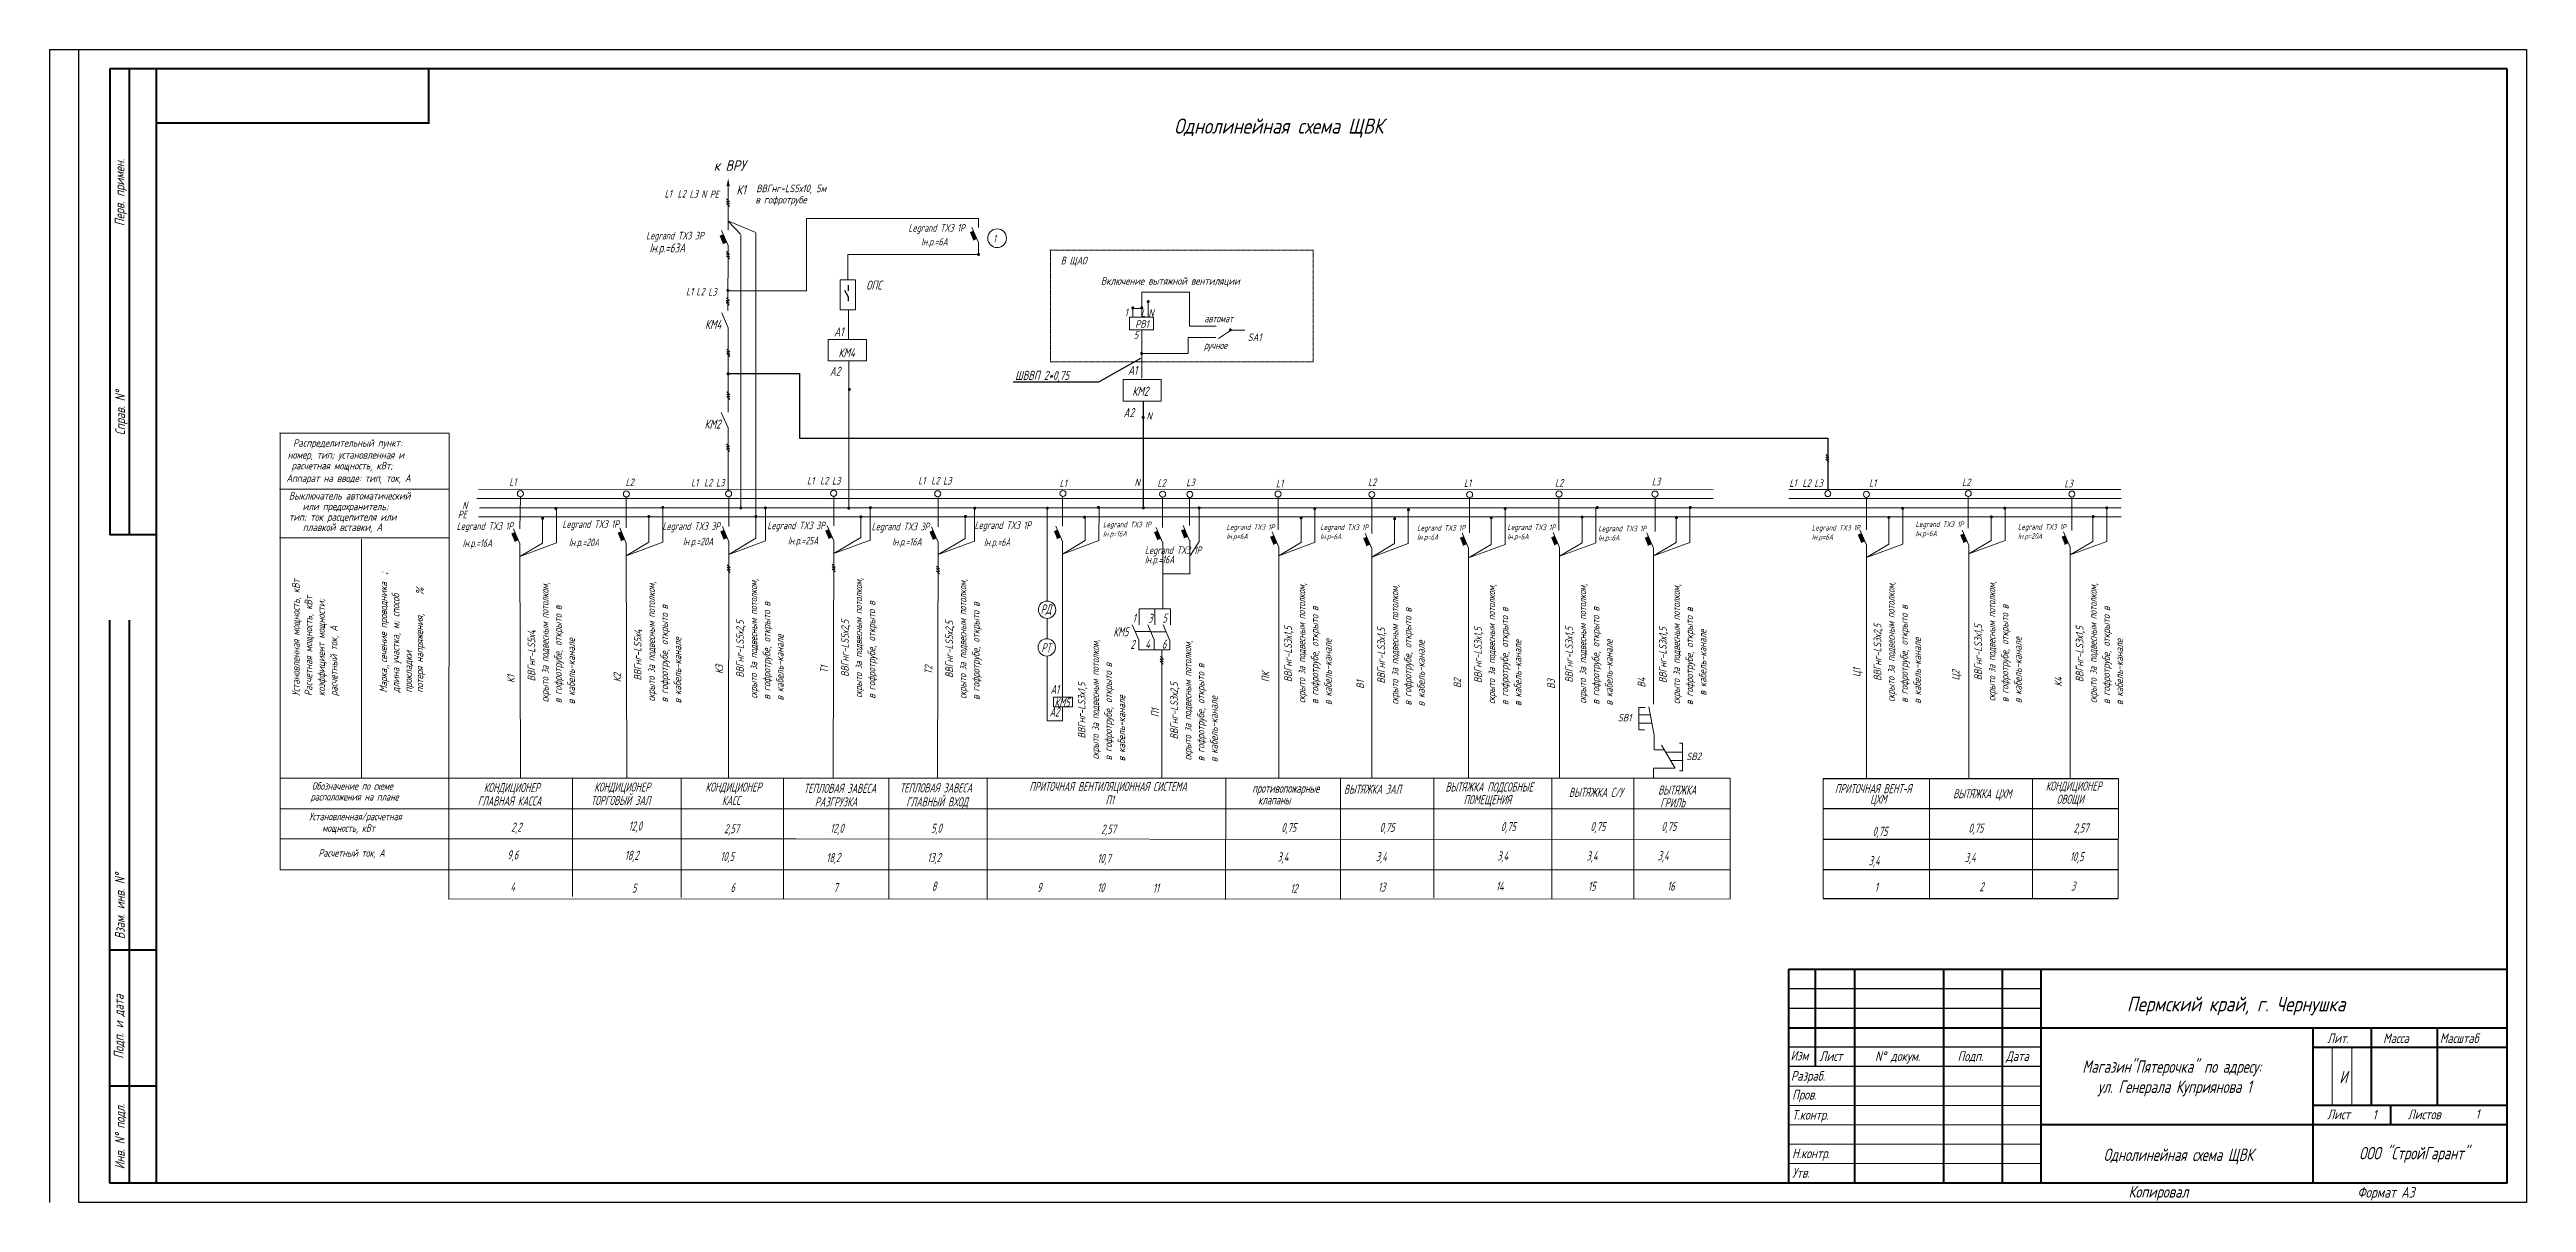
# Model space of a CAD drawing. Header units: millimetres. Extents: x 750 to 1911925457632, y 500 to 46276.
# Drawn here: x 134962 to 179704, y 510 to 21350 of the extents above; entities that cross this region are included whole.
import ezdxf
from ezdxf.enums import TextEntityAlignment as Align

# ---------------------------------------------------------------- set-up
doc = ezdxf.new("R2010")
doc.units = ezdxf.units.MM
doc.linetypes.add('HIDDEN2', pattern=[4.7625, 3.175, -1.5875])
for name, color, linetype in [('1', 7, 'Continuous'), ('KONTUR', 7, 'Continuous'), ('ST', 7, 'Continuous'), ('вова', 7, 'Continuous'), ('Проводки', 1, 'Continuous'), ('Электропроводки', 1, 'Continuous')]:
    doc.layers.add(name, color=color, linetype=linetype)
for name, color, linetype, lineweight in [('_Стены-существующие', 7, 'Continuous', 30), ('Основная', 7, 'Continuous', 40), ('Стены', 7, 'Continuous', 35), ('текст', 250, 'Continuous', 20), ('тонкая', 7, 'Continuous', 20)]:
    doc.layers.add(name, color=color, linetype=linetype, lineweight=lineweight)
doc.layers.add('SHTAMP_Ном_пера__98', color=7, linetype='Continuous', lineweight=25, true_color=0x1f1f1f)
doc.styles.add('ROMANS', font='romans.shx', dxfattribs={"width": 0.7, "oblique": 15, "height": 1})
doc.styles.add('стиль1', font='romans.shx', dxfattribs={"width": 0.75, "oblique": 15, "height": 3.5})

msp = doc.modelspace()

# ---------------------------------------------------------------- texts
at = {"color": 0, "lineweight": 20, "style": 'ROMANS', "oblique": 15}
for s, height, width, p in [('L1', 136.7, 0.7, (146071, 18675)), ('L2', 136.7, 0.7, (146307, 18675)), ('L3', 136.7, 0.7, (146522, 18673)), ('N', 137, 0.7, (146733, 18670)), ('РЕ', 136.7, 0.7, (146889, 18664)), ('L1', 136.7, 0.7, (146459, 16906)), ('L2', 136.7, 0.7, (146644, 16904)), ('L3', 136.7, 0.7, (146859, 16901)), ('L1', 136.7, 0.7, (143266, 13466)), ('L2', 136.7, 0.7, (145366, 13460)), ('L1', 136.7, 0.7, (146549, 13453)), ('L2', 136.7, 0.7, (146784, 13453)), ('L3', 136.7, 0.7, (147000, 13451)), ('L1', 136.7, 0.7, (148645, 13489)), ('L2', 136.7, 0.7, (148881, 13489)), ('L3', 136.7, 0.7, (149096, 13487)), ('L1', 136.7, 0.7, (150652, 13489)), ('L2', 136.7, 0.7, (150887, 13489)), ('L3', 136.7, 0.7, (151102, 13487)), ('L1', 136.7, 0.7, (153207, 13440)), ('L2', 136.7, 0.7, (154975, 13449)), ('L3', 136.7, 0.7, (155494, 13457)), ('L1', 136.7, 0.7, (157116, 13437)), ('L2', 136.7, 0.7, (158778, 13462)), ('L1', 136.7, 0.7, (160510, 13445)), ('L2', 136.7, 0.7, (162155, 13449)), ('L3', 136.7, 0.7, (163905, 13473)), ('L1', 136.7, 0.7, (166389, 13445)), ('L2', 136.7, 0.7, (166625, 13445)), ('L3', 136.7, 0.7, (166840, 13443)), ('L1', 136.7, 0.7, (167828, 13447)), ('L2', 136.7, 0.7, (169509, 13459)), ('L3', 136.7, 0.7, (171357, 13436)), ('РЕ', 136.7, 0.7, (142337, 12877)), ('N', 137, 0.7, (142416, 13041)), ('РД', 164.1, 0.6, (152868, 11155)), ('КМ5', 164.1, 0.6, (154177, 10743)), ('1', 164, 0.6, (154525, 10987)), ('3', 164, 0.6, (154805, 10987)), ('5', 164, 0.6, (155065, 10991)), ('РТ', 164.1, 0.6, (152877, 10455)), ('2', 164, 0.6, (154487, 10515)), ('4', 164, 0.6, (154756, 10525)), ('6', 164, 0.6, (155056, 10520)), ('А1', 164.1, 0.6, (153044, 9703)), ('А2', 164.1, 0.6, (153026, 9294)), ('КМ5', 164.1, 0.6, (153115, 9468)), ('Обозначение по схеме', 136.75, 0.7, (139702, 7970)), ('КОНДИЦИОНЕР ', 164.09, 0.6, (142806, 7927)), ('КОНДИЦИОНЕР ', 164.09, 0.6, (144801, 7937)), ('КОНДИЦИОНЕР ', 164.09, 0.6, (146810, 7936)), ('ТЕПЛОВАЯ ЗАВЕСА', 164.09, 0.6, (148588, 7913)), ('ТЕПЛОВАЯ ЗАВЕСА', 164.09, 0.6, (150322, 7922)), ('ПРИТОЧНАЯ ВЕНТИЛЯЦИОННАЯ СИСТЕМА', 164.09, 0.6, (152661, 7946)), ('ВЫТЯЖКА ЗАЛ', 164.09, 0.6, (158344, 7898)), ('ВЫТЯЖКА ПОДСОБНЫЕ', 164.09, 0.6, (160177, 7938)), ('ПРИТОЧНАЯ ВЕНТ-Я', 164.09, 0.6, (167212, 7908)), ('КОНДИЦИОНЕР ', 164.09, 0.6, (171020, 7954)), ('расположения на плане', 136.75, 0.7, (139677, 7775)), ('ГЛАВНАЯ КАССА', 164.09, 0.6, (142696, 7685)), ('ТОРГОВЫЙ ЗАЛ', 164.09, 0.6, (144741, 7695)), ('КАСС', 164.1, 0.6, (147107, 7694)), ('РАЗГРУЗКА', 164.1, 0.6, (148787, 7669)), ('ГЛАВНЫЙ ВХОД', 164.09, 0.6, (150436, 7669)), ('П1', 164.1, 0.6, (154038, 7705)), ('противопожарные', 164.09, 0.6, (156687, 7916)), ('клапаны', 164.1, 0.6, (156792, 7705)), ('ПОМЕЩЕНИЯ', 164.1, 0.6, (160505, 7709)), ('ВЫТЯЖКА С/У', 164.09, 0.6, (162408, 7841)), ('ВЫТЯЖКА ', 164.1, 0.6, (164019, 7882)), ('ГРИЛЬ', 164.1, 0.6, (164057, 7652)), ('ЦХМ', 164.1, 0.6, (167847, 7717)), ('ВЫТЯЖКА ЦХМ ', 164.09, 0.6, (169348, 7816)), ('ОВОЩИ', 164.1, 0.6, (171218, 7717)), ('Установленная/расчетная', 136.75, 0.7, (139648, 7419)), (' мощность, кВт', 136.75, 0.7, (139819, 7209)), ('2,2', 164.1, 0.6, (143300, 7212)), ('12,0', 164.1, 0.6, (145421, 7233)), ('2,57', 164.1, 0.6, (147149, 7184)), ('12,0', 164.1, 0.6, (149063, 7192)), ('5,0', 164.1, 0.6, (150885, 7193)), ('2,57', 164.1, 0.6, (153956, 7176)), ('0,75', 164.1, 0.6, (157211, 7204)), ('0,75', 164.1, 0.6, (158988, 7208)), ('0,75', 164.1, 0.6, (161179, 7222)), ('0,75', 164.1, 0.6, (162795, 7222)), ('0,75', 164.1, 0.6, (164079, 7226)), ('0,75', 164.1, 0.6, (167892, 7136)), ('0,75', 164.1, 0.6, (169625, 7195)), ('2,57', 164.1, 0.6, (171523, 7197)), ('Расчетный ток, А', 136.75, 0.7, (139820, 6759)), ('9,6', 164.1, 0.6, (143230, 6711)), ('18,2', 164.1, 0.6, (145352, 6703)), ('10,5', 164.1, 0.6, (147079, 6683)), ('18,2', 164.1, 0.6, (148994, 6662)), ('13,2', 164.1, 0.6, (150817, 6663)), ('10,7', 164.1, 0.6, (153887, 6646)), ('3,4', 164.1, 0.6, (157142, 6674)), ('3,4', 164.1, 0.6, (158920, 6678)), ('3,4', 164.1, 0.6, (161111, 6692)), ('3,4', 164.1, 0.6, (162726, 6692)), ('3,4', 164.1, 0.6, (164011, 6696)), ('3,4', 164.1, 0.6, (167823, 6606)), ('3,4', 164.1, 0.6, (169557, 6665)), ('10,5', 164.1, 0.6, (171456, 6679)), ('4', 164, 0.6, (143287, 6134)), ('5', 164, 0.6, (145483, 6110)), ('6', 164, 0.6, (147262, 6122)), ('7', 164, 0.6, (149123, 6120)), ('8', 164, 0.6, (150898, 6143)), ('9', 164, 0.6, (152800, 6121)), ('10', 164.1, 0.6, (153887, 6118)), ('11', 164.1, 0.6, (154891, 6108)), ('12', 164.1, 0.6, (157373, 6101)), ('13', 164.1, 0.6, (158959, 6129)), ('14', 164.1, 0.6, (161089, 6144)), ('15', 164.1, 0.6, (162753, 6144)), ('16', 164.1, 0.6, (164182, 6144)), ('1', 164, 0.6, (167931, 6125)), ('2', 164, 0.6, (169823, 6136)), ('3', 164, 0.6, (171477, 6147))]:
    msp.add_text(s, height=height, dxfattribs=dict(at, width=width)).set_placement(p)
at = {"color": 0, "lineweight": 20, "style": 'ROMANS', "oblique": 15, "width": 0.6}
for s, height, p in [('Legrand TX3 3P', 136.75, (145738, 17986)), ('Legrand TX3 1P', 136.75, (150476, 18126)), ('Iн.р.=6А', 136.7, (150706, 17876)), ('1', 137, (152007, 17932)), ('автомат', 136.7, (155824, 16487)), ('ручное', 136.7, (155818, 16003)), ('Legrand TX3 1P', 136.75, (142316, 12736)), ('Legrand TX3 1P', 136.75, (144226, 12771)), ('Legrand TX3 3P', 136.75, (146033, 12734)), ('Legrand TX3 3P', 136.75, (147928, 12748)), ('Iн.р.=25А', 136.7, (148298, 12472)), ('Legrand TX3 3P', 136.75, (149812, 12728)), ('Legrand TX3 1P', 136.75, (151671, 12753)), ('Iн.р.=16А', 136.7, (142423, 12428)), ('Iн.р.=20А', 136.7, (144343, 12442)), ('Iн.р.=20А', 136.7, (146403, 12458)), ('Iн.р.=16А', 136.7, (150182, 12453)), ('Iн.р.=6А', 136.7, (151839, 12445)), ('Iн.р.=16А', 136.7, (154746, 12131)), ('Legrand TX3 1P', 136.75, (154748, 12300))]:
    msp.add_text(s, height=height, dxfattribs=at).set_placement(p, align=Align.MIDDLE_LEFT)
at = {"color": 0, "linetype": 'ByBlock', "lineweight": 25, "style": 'ROMANS', "oblique": 15, "width": 0.8}
msp.add_text('Пермский край, г. Чернушка', height=263.29, dxfattribs=at).set_placement((172487, 3965))
at = {"layer": '1', "color": 0, "lineweight": 20, "style": 'ROMANS', "oblique": 15}
for s, height, width, p in [('Однолинейная cхема ЩВК', 273.49, 0.8, (155276, 19829)), ('к ВРУ', 191.4, 0.8, (146961, 19157)), ('К1', 164.1, 0.8, (147369, 18732)), ('ВВГнг-LS5х10, 5м', 136.75, 0.8, (147727, 18771)), ('в гофротрубе', 136.75, 0.8, (147713, 18567)), ('В ЩАО', 136.7, 0.74, (153228, 17467)), ('Включение вытяжной вентиляции', 136.75, 0.8, (153953, 17098)), ('1', 137, 0.8, (154382, 16530)), ('L', 137, 0.8, (154677, 16523)), ('N', 137, 0.8, (154809, 16520)), ('5', 137, 0.8, (154547, 16122)), ('РВ1', 136.7, 0.8, (154572, 16321)), ('SA1', 136.7, 0.8, (156605, 16081)), ('N', 137, 0.8, (154776, 14657)), ('номер, тип; установленная и', 136.75, 0.8, (139263, 13954)), ('расчетная мощность, кВт;', 136.75, 0.8, (139333, 13759)), ('Раcпределительный пункт:', 136.75, 0.8, (139361, 14170)), ('Аппарат на вводе: тип, ток, А', 136.75, 0.8, (139239, 13533)), ('N', 137, 0.8, (154559, 13457)), ('Выключатель автоматический', 136.75, 0.8, (139287, 13215)), ('или предохранитель;', 136.75, 0.8, (139533, 13023)), ('тип; ток расцепителя или', 136.75, 0.8, (139287, 12832)), ('плавкой вставки, А', 136.75, 0.8, (139538, 12647)), ('SB1', 136.7, 0.8, (163291, 9204)), ('SB2', 136.7, 0.8, (164528, 8505))]:
    msp.add_text(s, height=height, dxfattribs=dict(at, width=width)).set_placement(p)
for s, height, width, p in [('Установленная мощность, кВт', 136.75, 0.8, (139480, 9664)), ('Марка, сечение проводника ', 136.75, 0.8, (141061, 9725)), (';', 164, 0.8, (141071, 11852)), ('%', 137, 0.8, (141719, 11494)), ('скрыто за подвесным потолком,', 136.75, 0.74, (143977, 9552)), ('скрыто за подвесным потолком,', 136.75, 0.74, (145897, 9566)), ('скрыто за подвесным потолком,', 136.75, 0.74, (147745, 9618)), ('скрыто за подвесным потолком,', 136.75, 0.74, (149641, 9632)), ('скрыто за подвесным потолком,', 136.75, 0.74, (151524, 9613)), ('скрыто за подвесным потолком,', 136.75, 0.74, (157645, 9538)), ('скрыто за подвесным потолком,', 136.75, 0.74, (162720, 9528)), ('скрыто за подвесным потолком,', 136.75, 0.74, (168291, 9560)), ('скрыто за подвесным потолком,', 136.75, 0.74, (170110, 9571)), ('скрыто за подвесным потолком,', 136.75, 0.74, (171942, 9537)), ('Раcчетная мощность, кВт', 136.75, 0.8, (139708, 9664)), ('коэффициент мощности;', 136.75, 0.8, (139936, 9664)), ('длина участка, м; способ', 136.75, 0.8, (141282, 9725)), ('в гофротрубе, открыто в ', 136.75, 0.8, (144214, 9535)), ('в гофротрубе, открыто в ', 136.75, 0.8, (146135, 9549)), ('в гофротрубе, открыто в ', 136.75, 0.8, (147983, 9600)), ('в гофротрубе, открыто в ', 136.75, 0.8, (149878, 9615)), ('в гофротрубе, открыто в ', 136.75, 0.8, (151762, 9595)), ('в гофротрубе, открыто в ', 136.75, 0.8, (157883, 9520)), ('скрыто за подвесным потолком,', 136.75, 0.74, (159327, 9511)), ('в гофротрубе, открыто в ', 136.75, 0.8, (159564, 9494)), ('скрыто за подвесным потолком,', 136.75, 0.74, (161075, 9520)), ('в гофротрубе, открыто в ', 136.75, 0.8, (161312, 9502)), ('в гофротрубе, открыто в ', 136.75, 0.8, (162958, 9510)), ('скрыто за подвесным потолком,', 136.75, 0.74, (164413, 9520)), ('в гофротрубе, открыто в ', 136.75, 0.8, (164651, 9502)), ('в гофротрубе, открыто в ', 136.75, 0.8, (168529, 9543)), ('в гофротрубе, открыто в ', 136.75, 0.8, (170348, 9553)), ('в гофротрубе, открыто в ', 136.75, 0.8, (172180, 9520)), ('расчетный ток, А', 136.75, 0.8, (140164, 9664)), ('потеря напряжения,', 136.75, 0.8, (141712, 9725)), ('ВВГнг-LS5х4', 136.75, 0.8, (143735, 9930)), ('ВВГнг-LS5х4', 136.75, 0.8, (145655, 9944)), ('в кабель-канале', 136.75, 0.8, (146373, 9532)), ('ВВГнг-LS5х2,5', 136.75, 0.8, (147503, 9996)), ('в кабель-канале', 136.75, 0.8, (148221, 9583)), ('ВВГнг-LS5х2,5', 136.75, 0.8, (149399, 10010)), ('ВВГнг-LS5х2,5', 136.75, 0.8, (151282, 9991)), ('ВВГнг-LS3х1,5', 136.75, 0.8, (157403, 9916)), ('ВВГнг-LS3х1,5', 136.75, 0.8, (159085, 9889)), ('ВВГнг-LS3х1,5', 136.75, 0.8, (160833, 9898)), ('ВВГнг-LS3х1,5', 136.75, 0.8, (162478, 9906)), ('ВВГнг-LS3х1,5', 136.75, 0.8, (164171, 9898)), ('в кабель-канале', 136.75, 0.8, (164892, 9672)), ('ВВГнг-LS3х2,5', 136.75, 0.8, (168049, 9938)), ('ВВГнг-LS3х1,5', 136.75, 0.8, (169868, 9949)), ('в кабель-канале', 136.75, 0.8, (170586, 9536)), ('ВВГнг-LS3х1,5', 136.75, 0.8, (171700, 9915)), ('прокладки', 136.7, 0.8, (141510, 9725)), ('в кабель-канале', 136.75, 0.8, (144452, 9517)), ('скрыто за подвесным потолком,', 136.75, 0.74, (153917, 8519)), ('скрыто за подвесным потолком,', 136.75, 0.74, (155587, 8503)), ('в кабель-канале', 136.75, 0.8, (158121, 9503)), ('в кабель-канале', 136.75, 0.8, (159802, 9477)), ('в кабель-канале', 136.75, 0.8, (161550, 9485)), ('в кабель-канале', 136.75, 0.8, (163196, 9493)), ('в кабель-канале', 136.75, 0.8, (168767, 9525)), ('в кабель-канале', 136.75, 0.8, (172417, 9502)), (',', 137, 0.8, (141067, 10199)), ('К1', 136.7, 0.8, (143365, 9901)), ('К2', 136.7, 0.8, (145286, 9915)), ('К3', 136.7, 0.8, (147128, 10063)), ('Т1', 136.7, 0.8, (149023, 10077)), ('Т2', 136.7, 0.8, (150907, 10057)), ('ВВГнг-LS3х1,5', 136.75, 0.8, (153675, 8897)), ('в гофротрубе, открыто в ', 136.75, 0.8, (154154, 8502)), ('ВВГнг-LS3х2,5', 136.75, 0.8, (155345, 8881)), ('в гофротрубе, открыто в ', 136.75, 0.8, (155824, 8486)), ('ПК', 136.7, 0.8, (156996, 9914)), ('В1', 136.7, 0.8, (158707, 9794)), ('В2', 136.7, 0.8, (160461, 9809)), ('В3', 136.7, 0.8, (162154, 9794)), ('В4', 136.7, 0.8, (163787, 9818)), ('Ц1', 136.7, 0.8, (167674, 10005)), ('Ц2', 136.7, 0.8, (169461, 9947)), ('К4', 136.7, 0.8, (171316, 9835)), ('в кабель-канале', 136.75, 0.8, (154392, 8485)), ('П1', 136.7, 0.8, (155002, 9281)), ('в кабель-канале', 136.75, 0.8, (156062, 8469))]:
    msp.add_text(s, height=height, rotation=90, dxfattribs=dict(at, width=width)).set_placement(p)
at = {"layer": 'SHTAMP_Ном_пера__98', "color": 0, "linetype": 'ByBlock', "lineweight": 25, "char_height": 225, "attachment_point": 5, "line_spacing_factor": 0.971274, "style": 'ROMANS'}
for s, insert, width in [('Магазин"Пятерочка" по адресу:\\P ул. Генерала Куприянова 1', (173297, 2754), 3873.2), ('И', (176395, 2777), 3689.6), ('Однолинейная схема ЩВК', (173417, 1342), 3689.6), ('ООО "СтройГарант"', (177671, 1371), 3689.6)]:
    msp.add_mtext(s, dxfattribs=dict(at, insert=insert, width=width))
at = {"layer": 'вова', "color": 0, "lineweight": 20, "style": 'ROMANS', "oblique": 15, "width": 0.7}
for s, height, p in [('Iн.р.=63А', 164.1, (145798, 17764)), ('ОПС', 164.1, (149715, 17091)), ('КМ4', 164.1, (146800, 16380)), ('А1', 164.1, (149135, 16248)), ('КМ4', 164.1, (149212, 15870)), ('А2', 164.1, (149057, 15535)), ('ШВВП 2*0,75', 164.09, (152403, 15460)), ('А1', 164.1, (154442, 15551)), ('КМ2', 164.1, (154519, 15172)), ('А2', 164.1, (154362, 14788)), ('КМ2', 164.1, (146792, 14579))]:
    msp.add_text(s, height=height, dxfattribs=at).set_placement(p, align=Align.MIDDLE_LEFT)
at = {"layer": 'Стены', "color": 0, "linetype": 'ByBlock', "lineweight": 25, "char_height": 100, "width": 1391.5, "attachment_point": 1, "style": 'ROMANS'}
for s, insert in [('Legrand TX3 1P\\PIн.р=16А', (153992, 12814)), ('Legrand TX3 1P\\PIн.р=6А', (156221, 12768)), ('Legrand TX3 1P\\PIн.р=6А', (157915, 12766)), ('Legrand TX3 1P\\PIн.р=6А', (159665, 12753)), ('Legrand TX3 1P\\PIн.р=6А', (161295, 12765)), ('Legrand TX3 1P\\PIн.р=6А', (162937, 12741)), ('Legrand TX3 1P\\PIн.р=6А', (166796, 12756)), ('Legrand TX3 1P\\PIн.р=6А', (168668, 12819)), ('Legrand TX3 1P\\PIн.р=20А', (170517, 12772))]:
    msp.add_mtext(s, dxfattribs=dict(at, insert=insert))
at = {"layer": 'текст', "color": 0, "style": 'стиль1', "oblique": 15, "width": 0.75}
for s, p in [('Перв. примен.', (136316, 18158)), ('Справ. N%%d', (136327, 14377)), ('Взам. инв. N%%d', (136321, 5269)), ('Подп. и дата', (136300, 3109)), ('Инв. N%%d подл.', (136321, 1111))]:
    msp.add_text(s, height=175.42, rotation=90, dxfattribs=at).set_placement(p)
for s, height, p in [('Изм', 175.4, (166410, 3079)), ('Лист', 175.4, (166935, 3068)), ('N%%d докум. ', 175.42, (167937, 3068)), ('Подп.', 175.4, (169428, 3068)), ('Дата', 175.4, (170302, 3068)), ('Лит.', 175.4, (176105, 3391)), ('Масса', 175.4, (177114, 3391)), ('Масштаб', 175.4, (178138, 3391)), ('Разраб.', 175.4, (166418, 2711)), ('Пров.', 175.4, (166439, 2371)), ('Т.контр.', 175.4, (166439, 2007)), ('Лист', 175.4, (176105, 2015)), ('1', 175, (176926, 2010)), ('Листов', 175.4, (177560, 2015)), ('1', 175, (178784, 2020)), ('Н.контр.', 175.4, (166439, 1311)), ('Утв.', 175.4, (166439, 959)), ('Копировал', 210.5, (172514, 598)), ('Формат А3', 193, (176649, 598))]:
    msp.add_text(s, height=height, dxfattribs=at).set_placement(p)

# ---------------------------------------------------------------- hatches: boundary and pattern name
at = {"layer": 'Проводки', "lineweight": 20, "ltscale": 0.5}
h = msp.add_hatch(color=0, dxfattribs=at)
h.paths.add_polyline_path([(147221, 19018), (147221, 18875), (147250, 18875)])
h.paths.add_polyline_path([(147221, 19018), (147191, 18875), (147221, 18875)])

# ---------------------------------------------------------------- linework, layer by layer
for p, q in [((134962, 21350), (135492, 21350)), ((149393, 16990), (149393, 17089)), ((149394, 16876), (149326, 16994)), ((149394, 16800), (149394, 16876)), ((172336, 8169), (167000, 8169)), ((167000, 7624), (167000, 7624)), ((172334, 7624), (167000, 7624)), ((167000, 7073), (167000, 7073)), ((172333, 7073), (167000, 7073)), ((172332, 6524), (167000, 6524)), ((167000, 6005), (172331, 6007))]:
    msp.add_line(p, q)
at = {"color": 0, "lineweight": 20}
for p, q in [((147217, 18255), (147445, 18011)), ((154810, 16513), (154809, 16796)), ((144118, 12431), (144118, 13062)), ((146038, 12445), (146038, 13076)), ((147893, 12469), (147893, 13065)), ((149788, 12483), (149788, 13079)), ((151672, 12464), (151672, 13060)), ((153919, 12475), (153922, 13075)), ((155727, 12456), (155727, 13087)), ((157819, 12444), (157819, 13076)), ((159505, 12419), (159505, 13051)), ((161253, 12406), (161253, 13037)), ((162895, 12434), (162895, 13066)), ((164592, 12441), (164592, 13072)), ((168439, 12411), (168439, 13043)), ((170285, 12477), (170285, 13048)), ((172121, 12458), (172121, 13090)), ((143868, 12430), (143868, 12898)), ((145788, 12444), (145788, 12912)), ((147723, 12515), (147723, 12909)), ((149129, 12240), (149618, 12529)), ((149618, 12529), (149618, 12923)), ((151502, 12509), (151502, 12904)), ((153669, 12475), (153669, 12901)), ((157569, 12444), (157569, 12912)), ((159255, 12419), (159255, 12887)), ((161003, 12405), (161003, 12873)), ((162645, 12434), (162645, 12902)), ((164342, 12440), (164342, 12908)), ((168189, 12411), (168189, 12879)), ((170035, 12477), (170035, 12899)), ((171871, 12458), (171871, 12926)), ((143459, 12187), (143868, 12430)), ((145379, 12201), (145788, 12444)), ((147234, 12225), (147723, 12515)), ((151013, 12220), (151502, 12509)), ((153260, 12231), (153669, 12475)), ((157165, 12201), (157574, 12444)), ((158846, 12175), (159255, 12419)), ((160594, 12162), (161003, 12405)), ((162240, 12191), (162649, 12434)), ((163933, 12197), (164342, 12440)), ((167780, 12168), (168189, 12411)), ((169630, 12234), (170035, 12477)), ((171462, 12214), (171871, 12458)), ((139130, 8182), (142218, 8181)), ((140409, 8181), (165323, 8181)), ((144411, 8180), (144411, 6040)), ((146371, 8179), (146370, 6023)), ((148222, 8179), (148222, 5991)), ((150124, 8175), (150123, 5990)), ((151897, 8175), (151897, 5987)), ((156208, 8176), (156206, 5988)), ((158281, 8175), (158281, 5988)), ((159968, 8175), (159968, 6014)), ((162097, 8175), (162097, 6000)), ((163577, 8174), (163577, 5993)), ((165323, 8174), (165323, 6001)), ((167000, 8174), (167000, 6005)), ((168918, 8174), (168918, 5986)), ((170781, 8173), (170781, 6011)), ((172336, 8169), (172331, 6007)), ((139130, 7624), (142267, 7624)), ((142266, 7624), (148530, 7624)), ((144385, 7624), (165323, 7624)), ((139129, 7081), (142274, 7081)), ((142257, 7081), (148443, 7081)), ((144350, 7081), (165323, 7073)), ((139129, 6524), (142281, 6524)), ((141616, 6524), (148582, 6524)), ((146200, 6524), (165323, 6524)), ((142176, 5992), (165323, 6001))]:
    msp.add_line(p, q, dxfattribs=at)
at = {"color": 0, "lineweight": 20, "ltscale": 0.5}
msp.add_line((147449, 18003), (147449, 13065), dxfattribs=at)
at = {"color": 0}
for p, q in [((170933, 4369), (166372, 4369)), ((170933, 4018), (166372, 4018)), ((170933, 3317), (166372, 3317)), ((170933, 2966), (166372, 2966)), ((175845, 861), (175845, 861))]:
    msp.add_line(p, q, dxfattribs=at)
at = {"layer": '1', "color": 0, "lineweight": 20}
for p, q in [((147217, 18255), (147718, 18040)), ((147723, 18028), (147723, 12908)), ((151743, 17863), (151625, 18135)), ((151713, 17933), (151647, 17906)), ((151742, 18135), (151742, 18295)), ((151742, 17646), (151742, 17862)), ((147184, 16822), (147238, 16767)), ((147184, 16781), (147238, 16726)), ((147188, 16863), (147243, 16809)), ((154690, 16513), (154690, 16682)), ((156292, 16271), (156079, 16128)), ((139119, 14413), (142182, 14413)), ((139129, 6524), (139130, 14413)), ((142182, 14413), (142176, 5992)), ((139119, 13402), (142182, 13402)), ((142680, 13237), (165010, 13236)), ((142711, 13401), (165010, 13400)), ((142730, 13065), (148382, 13065)), ((143459, 12688), (143467, 13267)), ((145379, 12702), (145379, 13264)), ((145925, 13065), (172383, 13066)), ((147234, 12726), (147234, 13265)), ((149129, 12741), (149129, 13279)), ((151013, 12721), (151013, 13260)), ((153260, 12732), (153260, 13271)), ((155068, 12713), (155068, 13258)), ((155555, 12745), (155555, 13255)), ((157153, 12667), (157153, 13264)), ((158846, 12604), (158846, 13251)), ((160613, 12613), (160613, 13252)), ((162228, 12656), (162228, 13262)), ((163963, 12638), (163963, 13260)), ((166381, 13398), (172377, 13396)), ((166381, 13234), (172383, 13234)), ((167780, 12669), (167782, 13255)), ((169618, 12699), (169618, 13271)), ((171492, 12655), (171492, 13260)), ((142712, 12901), (148477, 12901)), ((143459, 12415), (143341, 12688)), ((143863, 12901), (172383, 12901)), ((145380, 12429), (145262, 12702)), ((147234, 12454), (147116, 12726)), ((149129, 12468), (149011, 12741)), ((149099, 12538), (149033, 12511)), ((151013, 12448), (150895, 12721)), ((153260, 12460), (153142, 12732)), ((153224, 12536), (153158, 12509)), ((155069, 12440), (154951, 12713)), ((155556, 12472), (155438, 12745)), ((155519, 12549), (155454, 12521)), ((157165, 12357), (157047, 12630)), ((158846, 12331), (158729, 12603)), ((160594, 12339), (160477, 12612)), ((162240, 12347), (162123, 12620)), ((163933, 12339), (163815, 12612)), ((167780, 12396), (167662, 12669)), ((169630, 12390), (169513, 12663)), ((171462, 12356), (171344, 12629)), ((139119, 12526), (142182, 12526)), ((140596, 12497), (140597, 8183)), ((143429, 12485), (143363, 12458)), ((143459, 12187), (144118, 12431)), ((143470, 8186), (143459, 12415)), ((145350, 12500), (145284, 12472)), ((145379, 12201), (146038, 12445)), ((145389, 8180), (145380, 12429)), ((147204, 12524), (147138, 12497)), ((147225, 8178), (147234, 12453)), ((147234, 12225), (147893, 12469)), ((149120, 8192), (149129, 12467)), ((149129, 12240), (149788, 12483)), ((150983, 12519), (150917, 12491)), ((151004, 8173), (151013, 12448)), ((151013, 12220), (151672, 12464)), ((153260, 12231), (153919, 12475)), ((153260, 9639), (153260, 12459)), ((155032, 12517), (154967, 12489)), ((155074, 11237), (155071, 12445)), ((155561, 11873), (155558, 12477)), ((155570, 12212), (155727, 12456)), ((157129, 12434), (157063, 12406)), ((157165, 12201), (157824, 12444)), ((157165, 8176), (157165, 12356)), ((158810, 12407), (158744, 12380)), ((158846, 12175), (159505, 12419)), ((158846, 8175), (158846, 12330)), ((160558, 12416), (160492, 12388)), ((160594, 12162), (161253, 12406)), ((160594, 8173), (160594, 12338)), ((162204, 12424), (162138, 12396)), ((162240, 12191), (162899, 12434)), ((162240, 8175), (162240, 12346)), ((163897, 12416), (163831, 12388)), ((163933, 12197), (164592, 12441)), ((163933, 9519), (163933, 12338)), ((167750, 12466), (167684, 12439)), ((167780, 12168), (168439, 12411)), ((167783, 8174), (167780, 12395)), ((169594, 12467), (169528, 12439)), ((169630, 12234), (170285, 12477)), ((169630, 8173), (169630, 12389)), ((171426, 12433), (171360, 12406)), ((171462, 12214), (172121, 12458)), ((171462, 9536), (171462, 12356)), ((154637, 10679), (154519, 10952)), ((154917, 10679), (154799, 10951)), ((155195, 10679), (155078, 10951)), ((155026, 10337), (155080, 10282)), ((155026, 10296), (155080, 10241)), ((155030, 10378), (155085, 10323)), ((155056, 8176), (155056, 10314))]:
    msp.add_line(p, q, dxfattribs=at)
at = {"layer": '1', "color": 0, "lineweight": 20, "const_width": 27.3}
for points in [[(151729, 17645, 1), (151756, 17645, 1)], [(147202, 16996, 1), (147230, 16996, 1)], [(154516, 16679, 1), (154544, 16679, 1)], [(154678, 16680, 1), (154705, 16680, 1)], [(154795, 16794, 1), (154823, 16794, 1)], [(156278, 16281, 1), (156306, 16281, 1)], [(154676, 15856, 1), (154703, 15856, 1)], [(147207, 15488, 1), (147235, 15488, 1)], [(149396, 15206, 1), (149423, 15206, 1)], [(154704, 14700, 1), (154731, 14700, 1)], [(144094, 13054, 1), (144121, 13054, 1)], [(146025, 13072, 1), (146052, 13072, 1)], [(147436, 13065, 1), (147463, 13065, 1)], [(147879, 13065, 1), (147906, 13065, 1)], [(149385, 13061, 1), (149413, 13061, 1)], [(149776, 13068, 1), (149804, 13068, 1)], [(151661, 13059, 1), (151688, 13059, 1)], [(152972, 13060, 1), (152999, 13060, 1)], [(153894, 13075, 1), (153922, 13075, 1)], [(154709, 13066, 1), (154736, 13066, 1)], [(155714, 13063, 1), (155742, 13063, 1)], [(157802, 13049, 1), (157829, 13049, 1)], [(159496, 13031, 1), (159523, 13031, 1)], [(161242, 13052, 1), (161269, 13052, 1)], [(162907, 13073, 1), (162934, 13073, 1)], [(164585, 13072, 1), (164612, 13072, 1)], [(168422, 13057, 1), (168449, 13057, 1)], [(170267, 13061, 1), (170295, 13061, 1)], [(172109, 13066, 1), (172136, 13066, 1)], [(143856, 12877, 1), (143883, 12877, 1)], [(145775, 12908, 1), (145802, 12908, 1)], [(147709, 12909, 1), (147737, 12909, 1)], [(149605, 12904, 1), (149633, 12904, 1)], [(151494, 12909, 1), (151522, 12909, 1)], [(153646, 12896, 1), (153673, 12896, 1)], [(157557, 12884, 1), (157585, 12884, 1)], [(159246, 12867, 1), (159273, 12867, 1)], [(160992, 12888, 1), (161019, 12888, 1)], [(162632, 12900, 1), (162659, 12900, 1)], [(164334, 12890, 1), (164362, 12890, 1)], [(168172, 12893, 1), (168199, 12893, 1)], [(170025, 12902, 1), (170052, 12902, 1)], [(171863, 12907, 1), (171890, 12907, 1)]]:
    msp.add_lwpolyline(points, format="xyb", close=True, dxfattribs=at)
at = {"layer": '1', "color": 0, "lineweight": 20}
for centre in [(143468, 13322), (145383, 13318), (147228, 13320), (149126, 13329), (151007, 13320), (153267, 13325), (155067, 13313), (155560, 13309), (157154, 13318), (158847, 13307), (160614, 13306), (162228, 13317), (163962, 13314), (167084, 13324), (167782, 13310), (169621, 13325), (171492, 13315)]:
    msp.add_circle(centre, 54.7, dxfattribs=at)
for p in [(143732, 10837), (145653, 10851), (147501, 10903), (149396, 10917), (151280, 10897), (157401, 10822), (159082, 10796), (160830, 10804), (162476, 10812), (164169, 10805), (168047, 10845), (169866, 10855), (171697, 10822), (155354, 9803)]:
    msp.add_point(p, dxfattribs=at)
for points in [[(151652, 18075), (151652, 18075), (151587, 18048), (151713, 17933)], [(151587, 18048), (151647, 17906), (151713, 17933)], [(151713, 17933), (151713, 17933), (151652, 18075)], [(143369, 12628), (143369, 12628), (143303, 12600), (143429, 12485)], [(143303, 12600), (143363, 12458), (143429, 12485)], [(143429, 12485), (143429, 12485), (143369, 12628)], [(145289, 12642), (145289, 12642), (145224, 12614), (145350, 12500)], [(145224, 12614), (145284, 12472), (145350, 12500)], [(145350, 12500), (145350, 12500), (145289, 12642)], [(147144, 12666), (147144, 12666), (147078, 12639), (147204, 12524)], [(147078, 12639), (147138, 12497), (147204, 12524)], [(147204, 12524), (147204, 12524), (147144, 12666)], [(149039, 12680), (149039, 12680), (148973, 12653), (149099, 12538)], [(148973, 12653), (149033, 12511), (149099, 12538)], [(149099, 12538), (149099, 12538), (149039, 12680)], [(150923, 12661), (150923, 12661), (150857, 12633), (150983, 12519)], [(150857, 12633), (150917, 12491), (150983, 12519)], [(150983, 12519), (150983, 12519), (150923, 12661)], [(153170, 12672), (153170, 12672), (153104, 12645), (153230, 12530)], [(153104, 12645), (153164, 12503), (153230, 12530)], [(153230, 12530), (153230, 12530), (153170, 12672)], [(154978, 12652), (154978, 12652), (154913, 12625), (155038, 12510)], [(154913, 12625), (154973, 12483), (155038, 12510)], [(155038, 12510), (155038, 12510), (154978, 12652)], [(155465, 12685), (155465, 12685), (155400, 12657), (155526, 12542)], [(155400, 12657), (155460, 12515), (155526, 12542)], [(155526, 12542), (155526, 12542), (155465, 12685)], [(157075, 12569), (157075, 12569), (157009, 12542), (157135, 12427)], [(157009, 12542), (157069, 12400), (157135, 12427)], [(157135, 12427), (157135, 12427), (157075, 12569)], [(158756, 12543), (158756, 12543), (158690, 12516), (158816, 12401)], [(158816, 12401), (158816, 12401), (158756, 12543)], [(160504, 12551), (160504, 12551), (160438, 12524), (160564, 12409)], [(160564, 12409), (160564, 12409), (160504, 12551)], [(162150, 12559), (162150, 12559), (162084, 12532), (162210, 12417)], [(162084, 12532), (162145, 12390), (162210, 12417)], [(162210, 12417), (162210, 12417), (162150, 12559)], [(163843, 12552), (163843, 12552), (163777, 12524), (163903, 12409)], [(163903, 12409), (163903, 12409), (163843, 12552)], [(167690, 12608), (167690, 12608), (167624, 12581), (167750, 12466)], [(167624, 12581), (167684, 12439), (167750, 12466)], [(167750, 12466), (167750, 12466), (167690, 12608)], [(169540, 12602), (169540, 12602), (169474, 12575), (169600, 12460)], [(169474, 12575), (169535, 12433), (169600, 12460)], [(169600, 12460), (169600, 12460), (169540, 12602)], [(171372, 12569), (171372, 12569), (171306, 12542), (171432, 12427)], [(171306, 12542), (171366, 12399), (171432, 12427)], [(171432, 12427), (171432, 12427), (171372, 12569)], [(158690, 12516), (158751, 12374), (158816, 12401)], [(160438, 12524), (160499, 12382), (160564, 12409)], [(163777, 12524), (163837, 12382), (163903, 12409)]]:
    msp.add_solid(points, dxfattribs=at)
at = {"layer": '_Стены-существующие'}
for p, q in [((154668, 15763), (153910, 15336)), ((147223, 15495), (148511, 15495)), ((148511, 15495), (148511, 14327)), ((153910, 15336), (152366, 15336)), ((154716, 14995), (154716, 13065)), ((148511, 14327), (167083, 14326)), ((167083, 14326), (167083, 13379))]:
    msp.add_line(p, q, dxfattribs=at)
at = {"layer": 'KONTUR', "color": 0}
for p, q in [((134962, 21350), (134962, 510)), ((135491, 510), (135491, 21350)), ((135491, 21350), (179704, 21350)), ((179704, 21350), (179704, 510)), ((179704, 510), (135491, 510))]:
    msp.add_line(p, q, dxfattribs=at)
at = {"layer": 'ST', "color": 0, "linetype": 'HIDDEN2', "lineweight": 15}
for p, q in [((153029, 17723), (157790, 17723)), ((153044, 15702), (153044, 17723)), ((157790, 17723), (157790, 15702)), ((157790, 15702), (153044, 15702))]:
    msp.add_line(p, q, dxfattribs=at)
at = {"layer": 'ST', "color": 0, "lineweight": 15}
for p, q in [((154525, 16671), (154693, 16671)), ((154693, 16671), (154693, 16964)), ((154693, 16964), (155553, 16964)), ((155553, 16964), (155553, 16349)), ((156031, 16146), (155529, 16146)), ((155529, 16146), (155529, 15854)), ((155553, 16349), (156037, 16349)), ((156300, 16277), (156551, 16277)), ((155529, 15854), (154687, 15854))]:
    msp.add_line(p, q, dxfattribs=at)
at = {"layer": 'вова', "color": 0, "lineweight": 20}
for p, q in [((147219, 18087), (147223, 18869)), ((147188, 18651), (147243, 18596)), ((147188, 18610), (147243, 18555)), ((147188, 18569), (147243, 18514)), ((147219, 17806), (147102, 18079)), ((147192, 17868), (147126, 17840)), ((147192, 17701), (147247, 17646)), ((147192, 17660), (147247, 17605)), ((147192, 17619), (147247, 17564)), ((147217, 16635), (147219, 17806)), ((149383, 17646), (149383, 17189)), ((149246, 16642), (149246, 17189)), ((149246, 17189), (149520, 17189)), ((149520, 17189), (149520, 16642)), ((147219, 16321), (147104, 16591)), ((149520, 16642), (149246, 16642)), ((147219, 14795), (147219, 16321)), ((147198, 15935), (147253, 15881)), ((147198, 15894), (147253, 15840)), ((147198, 15853), (147253, 15799)), ((147219, 14513), (147097, 14790)), ((147195, 15163), (147249, 15108)), ((147195, 15122), (147249, 15067)), ((147195, 15081), (147249, 15026)), ((147221, 13375), (147219, 14513)), ((147189, 14223), (147243, 14168)), ((147189, 14182), (147243, 14127)), ((147189, 14140), (147243, 14086)), ((167047, 14030), (167102, 13975)), ((167047, 13989), (167102, 13934)), ((167047, 13948), (167102, 13893)), ((147204, 12036), (147259, 11981)), ((147204, 11995), (147259, 11940)), ((147204, 11954), (147259, 11899)), ((149098, 12045), (149153, 11990)), ((149098, 12004), (149153, 11949)), ((149098, 11963), (149153, 11908)), ((150984, 12010), (151038, 11955)), ((150984, 11969), (151038, 11914)), ((150984, 11928), (151038, 11873))]:
    msp.add_line(p, q, dxfattribs=at)
for points in [[(147132, 18010), (147132, 18010), (147066, 17983), (147192, 17868)], [(147066, 17983), (147126, 17840), (147192, 17868)], [(147192, 16389), (147192, 16389), (147132, 16531)], [(147185, 14588), (147185, 14588), (147125, 14730)]]:
    msp.add_solid(points, dxfattribs=at)
at = {"layer": 'Основная', "color": 0}
for p, q in [((136053, 20999), (136053, 12579)), ((179353, 20999), (136053, 20999)), ((136404, 12579), (136404, 20999)), ((136895, 3668), (136895, 20999)), ((141814, 20008), (141814, 20991)), ((179353, 861), (179353, 20999)), ((141807, 20017), (136895, 20017)), ((136895, 12579), (136053, 12579)), ((136053, 861), (136053, 11035)), ((136404, 861), (136404, 11035)), ((136895, 5071), (136053, 5071)), ((166372, 4720), (166372, 861)), ((179353, 4720), (166372, 4720)), ((166863, 2966), (166863, 4720)), ((167565, 4720), (167565, 861)), ((169179, 861), (169179, 4720)), ((170231, 4720), (170231, 861)), ((170933, 4720), (170933, 861)), ((136895, 861), (136895, 3668)), ((166372, 3668), (179353, 3668)), ((175845, 3668), (175845, 861)), ((176897, 3668), (176897, 2264)), ((178090, 3668), (178090, 2264)), ((175845, 3317), (179353, 3317)), ((136895, 2615), (136053, 2615)), ((179353, 2264), (175845, 2264)), ((177248, 2264), (177248, 1913)), ((179353, 1913), (170933, 1913)), ((179353, 861), (136053, 861))]:
    msp.add_line(p, q, dxfattribs=at)
at = {"layer": 'тонкая', "color": 0}
for p, q in [((176195, 3302), (176195, 2264)), ((176551, 3302), (176551, 2264)), ((166372, 2615), (170933, 2615)), ((170933, 2264), (166372, 2264)), ((170933, 1913), (166372, 1913))]:
    msp.add_line(p, q, dxfattribs=at)
for points in [[(166372, 1563), (170933, 1563)], [(166372, 1212), (170933, 1212)]]:
    msp.add_lwpolyline(points, dxfattribs=at)
at = {"layer": 'Электропроводки', "color": 0, "lineweight": 20}
for p, q in [((148633, 16988), (148633, 18295)), ((148633, 18295), (151742, 18295)), ((151741, 17646), (149383, 17646)), ((148641, 16990), (147216, 16990)), ((149394, 16643), (149394, 16108)), ((154528, 16673), (154528, 16511)), ((154690, 16286), (154690, 15410)), ((149402, 15723), (149402, 13059)), ((152985, 11382), (152983, 13064)), ((155564, 11873), (155072, 11873)), ((155208, 11240), (154646, 11240)), ((154647, 10951), (154647, 11238)), ((154927, 10950), (154927, 11238)), ((155208, 10952), (155208, 11240)), ((152985, 10700), (152985, 11066)), ((154571, 10828), (154852, 10828)), ((154851, 10827), (155132, 10827)), ((152984, 9215), (152984, 10393)), ((154637, 10500), (154638, 10677)), ((155197, 10500), (154637, 10500)), ((154917, 10500), (154917, 10677)), ((155057, 10500), (155057, 10315)), ((155197, 10677), (155197, 10500)), ((153259, 9465), (153259, 9216)), ((171463, 9534), (171463, 8173)), ((153259, 9216), (152984, 9215)), ((163934, 8362), (163934, 8174))]:
    msp.add_line(p, q, dxfattribs=at)
at = {"layer": 'Электропроводки', "color": 0, "linetype": 'ByBlock', "lineweight": 20}
for p, q in [((163672, 9054), (163672, 9458)), ((163672, 9458), (163782, 9458)), ((163782, 9458), (163675, 9458)), ((163947, 8955), (163848, 9469)), ((163903, 9174), (163672, 9174)), ((163675, 9051), (163770, 9051)), ((163870, 9327), (163683, 9327)), ((163949, 8952), (163949, 8690)), ((163949, 8690), (164130, 8690)), ((164327, 8362), (164080, 8774)), ((164458, 8650), (164157, 8650)), ((164407, 8811), (164461, 8811)), ((164461, 8811), (164461, 8315)), ((163935, 8362), (164326, 8362)), ((164470, 8497), (164240, 8497)), ((164464, 8315), (164403, 8315))]:
    msp.add_line(p, q, dxfattribs=at)
at = {"layer": 'Электропроводки', "color": 0, "lineweight": 20}
for points in [[(149029, 16108), (149718, 16108), (149718, 15720), (149029, 15720)], [(154469, 16513), (154906, 16513), (154906, 16285), (154469, 16285)], [(154354, 15383), (155042, 15383), (155042, 14995), (154354, 14995)], [(153097, 9642), (153441, 9642), (153441, 9471), (153097, 9471)]]:
    msp.add_lwpolyline(points, close=True, dxfattribs=at)
for centre, radius in [((152079, 17939), 169), ((152982, 11223), 157), ((152975, 10544), 157)]:
    msp.add_circle(centre, radius, dxfattribs=at)

msp.set_redraw_order([(e.dxf.handle, doc.entitydb.next_handle()) for e in msp.query("TEXT MTEXT ATTDEF DIMENSION ARC_DIMENSION")])  # texts and dimensions are drawn at this point

doc.saveas('drawing.dxf')
